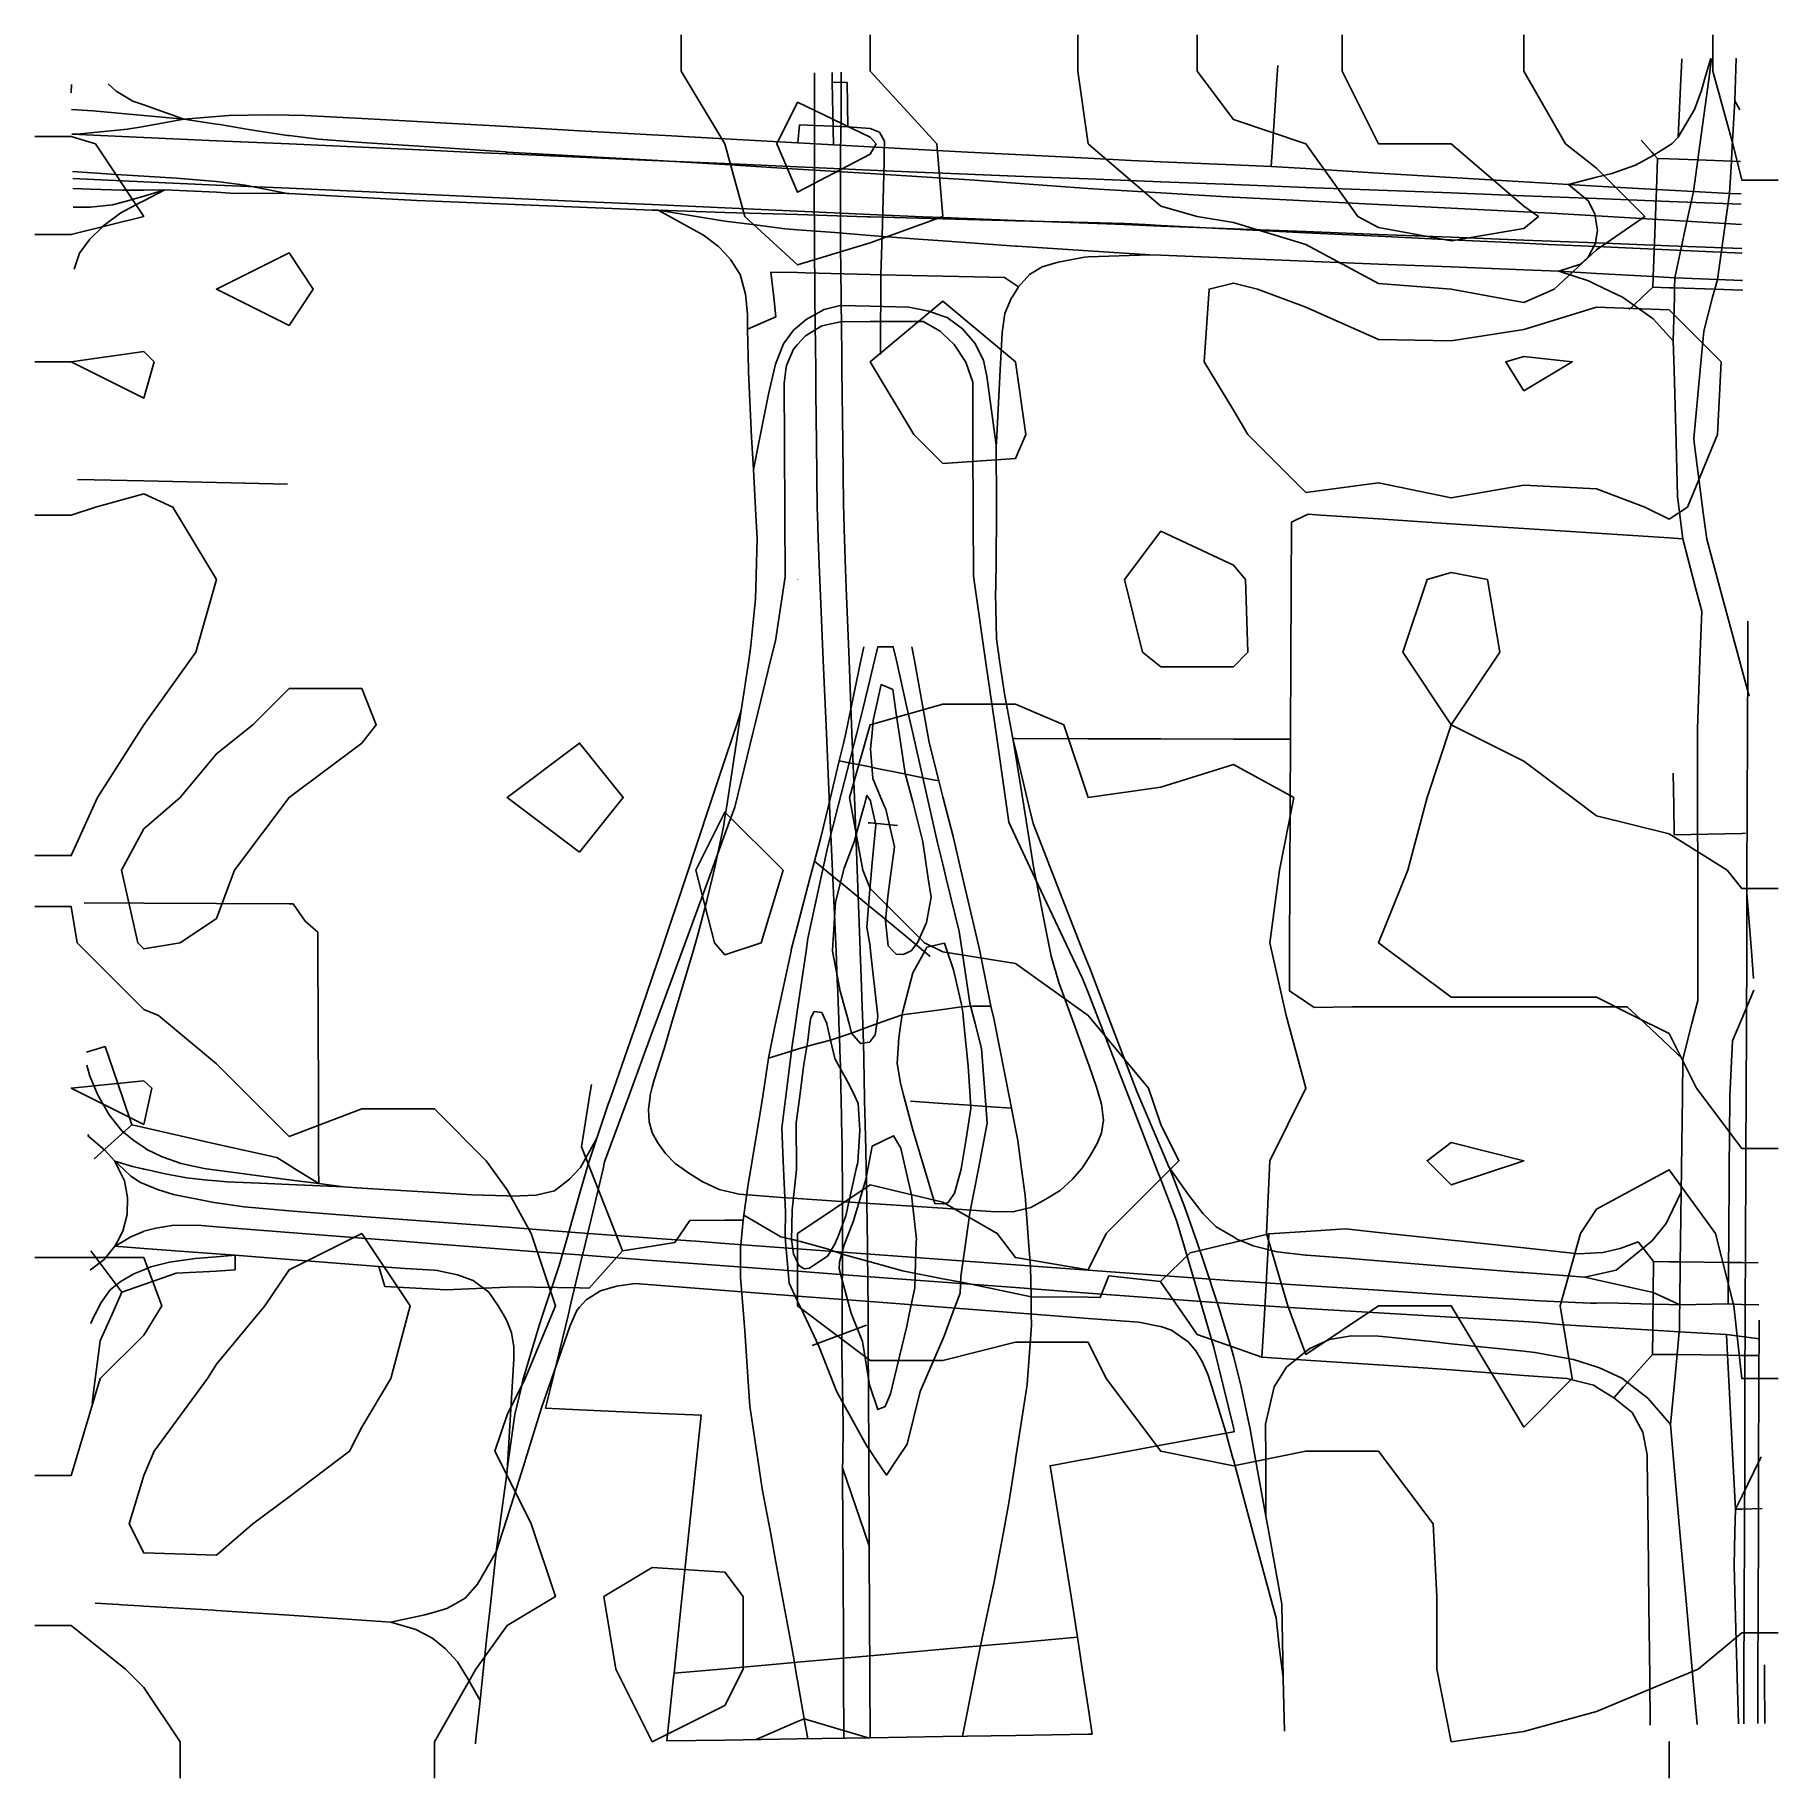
# Model space of a CAD drawing. Header units: millimetres. Extents: x -15 to 705, y -12 to 708.
import ezdxf

# ---------------------------------------------------------------- set-up
doc = ezdxf.new("R2010")
doc.units = ezdxf.units.MM

msp = doc.modelspace()

# ---------------------------------------------------------------- linework, layer by layer
at = {"layer": 'contours'}
for points, elevation in [([(330, 708.3796), (330, 693.3796), (357.5, 663.3796), (360, 633.3797), (360, 633.3796), (360, 633.3796), (330, 622.4705), (300, 613.3796), (278.1818, 633.3796), (270, 663.3796), (270, 663.3796), (252, 693.3796), (252, 708.3796)], 26), ([(600, 708.3796), (600, 693.3796), (617.1429, 663.3796), (630, 653.3796), (650, 633.3796), (630, 619.5335), (612.5, 603.3796), (600, 597.8241), (570, 603.3796), (570, 603.3796), (540, 605.6873), (510, 621.8412), (480, 630.8796), (465, 633.3796), (450, 637.6653), (420, 663.3796), (420, 663.3796), (415.7143, 693.3796), (415.7143, 708.3796)], 26), ([(525, 708.3796), (525, 693.3796), (540, 663.3797), (570, 663.3796), (570, 663.3796), (600, 637.6653), (606, 633.3796), (600, 628.3796), (570, 623.3796), (540, 628.7642), (531.4286, 633.3796), (510, 663.3796), (510, 663.3796), (480, 673.3796), (465, 693.3796), (465, 708.3796)], 36), ([(705, 648.3796), (690, 648.3796), (686.25, 663.3796), (678, 693.3796), (678, 708.3796)], 26), ([(332.5, 663.3796), (330, 659.0939), (300, 643.3796), (291.4286, 663.3796), (300, 680.5225), (330, 666.1069), (332.5, 663.3796)], 36), ([(-15, 625.8796), (0, 625.8796), (30, 633.3796), (10, 663.3796), (0, 666.3796), (-15, 666.3796)], 16), ([(90, 588.3796), (100, 603.3796), (90, 618.3796), (60, 603.3796), (90, 588.3796)], 16), ([(660, 508.3796), (667.5, 513.3796), (680, 543.3796), (681.4286, 573.3796), (660, 594.8082), (630, 595.8796), (600, 586.713), (570, 581.9511), (540, 582.6104), (510, 595.8796), (490, 603.3796), (480, 605.8796), (470, 603.3796), (468, 573.3796), (480, 553.3796), (486, 543.3796), (510, 519.3796), (540, 523.3796), (570, 517.1296), (600, 522.3796), (630, 520.8796), (650, 513.3796), (660, 508.3796)], 16), ([(390, 533.3796), (394.2857, 543.3796), (390, 573.3796), (390, 573.3796), (360, 598.3796), (330, 573.3796), (348, 543.3796), (360, 531.3796), (390, 533.3796)], 16), ([(-15, 573.3796), (0, 573.3796), (30, 577.6653), (34.2857, 573.3796), (30, 558.3796), (0, 573.3796), (-15, 573.3796)], 26), ([(600, 561.3796), (620, 573.3796), (600, 575.6018), (592.5, 573.3796), (600, 561.3796)], 6), ([(-15, 369.3796), (0, 369.3796), (10.9091, 393.3796), (30, 423.3796), (30, 423.3796), (51.4286, 453.3796), (60, 483.3796), (42, 513.3796), (30, 518.8342), (10, 513.3796), (0, 510.0463), (-15, 510.0463)], 16), ([(486, 453.3796), (480, 447.3796), (450, 447.3796), (442.5, 453.3796), (435, 483.3796), (450, 503.3796), (480, 489.3796), (485, 483.3796), (486, 453.3796)], 26), ([(300, 483.3796), (300, 483.3796), (300, 483.3796), (300, 483.3797), (300, 483.3796)], 26), ([(705, 248.3796), (690, 248.3796), (671.25, 273.3796), (660, 295.8796), (645, 303.3796), (630, 310.8796), (600, 310.8796), (570, 310.8796), (540, 333.3796), (540, 333.3796), (540, 333.3796), (552, 363.3796), (560, 393.3796), (570, 423.3796), (550, 453.3796), (560, 483.3796), (570, 486.3796), (585, 483.3796), (590, 453.3796), (570, 423.3796), (600, 408.3796), (620, 393.3796), (630, 385.8796), (660, 378.3796), (684, 363.3796), (690, 355.8796), (705, 355.8796)], 26), ([(45, 333.3796), (30, 330.8796), (27.5, 333.3796), (20.7692, 363.3796), (30, 380.5225), (45, 393.3796), (60, 411.3796), (75, 423.3796), (90, 438.3796), (120, 438.3796), (126, 423.3796), (120, 415.8796), (90, 393.3796), (90, 393.3796), (67.5, 363.3796), (60, 343.3796), (45, 333.3796)], 26), ([(705, 153.3796), (690, 153.3796), (690, 153.3796), (686.6667, 183.3796), (679.0909, 213.3796), (660, 239.6296), (630, 223.3796), (623.3333, 213.3796), (615, 183.3796), (620, 153.3796), (600, 133.3796), (588, 153.3796), (570, 183.3796), (540, 183.3796), (510, 163.3796), (502.5, 183.3796), (493.6364, 213.3796), (495, 243.3796), (510, 273.3796), (501.8182, 303.3796), (495, 333.3796), (499.0909, 363.3796), (505, 393.3796), (480, 407.016), (450, 397.6653), (420, 393.3796), (420, 393.3796), (420, 393.3796), (410, 423.3796), (390, 431.9511), (360, 431.9511), (330, 423.3796), (330, 423.3796), (321.4286, 393.3796), (327, 363.3796), (330, 355.8796), (352.5, 333.3796), (360, 329.6296), (390, 324.8082), (420, 303.3796), (420, 303.3796), (445, 273.3796), (450, 258.3796), (457.5, 243.3796), (450, 235.8796), (427.5, 213.3796), (420, 198.3796), (390, 203.3796), (382.5, 213.3796), (360, 226.2368), (330, 233.3796), (300, 213.3796), (300, 183.3796), (330, 160.8796), (360, 160.8796), (390, 168.3796), (420, 168.3796), (427.5, 153.3796), (450, 123.3796), (450, 123.3796), (480, 117.3796), (510, 123.3796), (510, 123.3797), (540, 123.3796), (540, 123.3796), (562.5, 93.3796), (564, 63.3796), (564, 33.3796), (570, 3.3797), (600, 7.6653), (630, 15.8796), (660, 28.3796), (672, 33.3796), (690, 48.3796), (705, 48.3796)], 16), ([(210, 370.8796), (228, 393.3796), (210, 415.8796), (180, 393.3796), (210, 370.8796)], 16), ([(285, 333.3796), (270, 328.3796), (265.7143, 333.3796), (258, 363.3796), (270, 387.3796), (294, 363.3796), (285, 333.3796)], 26), ([(150, -11.6204), (150, 3.3796), (150, 3.3796), (167.1429, 33.3796), (180, 51.3796), (200, 63.3796), (190, 93.3796), (180, 113.3796), (175, 123.3796), (180, 138.3796), (187.5, 153.3796), (200, 183.3796), (190, 213.3796), (180, 231.3796), (171.4286, 243.3796), (150, 264.8082), (120, 264.8082), (90, 253.3796), (70, 273.3796), (60, 283.3796), (36, 303.3796), (30, 305.8796), (2.5, 333.3796), (0, 348.3796), (-15, 348.3796)], 16), ([(30, 258.3796), (33.3333, 273.3796), (30, 276.3796), (0, 273.3796), (30, 258.3796)], 6), ([(360, 273.3796), (360, 273.3796), (360, 273.3796), (360, 273.3796), (360, 273.3796)], 26), ([(600, 243.3796), (600, 243.3796), (570, 233.3796), (560, 243.3796), (570, 250.8796), (600, 243.3797), (600, 243.3796)], 26), ([(60, 80.5225), (75, 93.3796), (90, 104.6296), (115, 123.3796), (120, 133.3796), (132, 153.3796), (140, 183.3796), (120, 213.3796), (90, 198.3796), (80, 183.3796), (60, 159.3796), (56.25, 153.3796), (34.2857, 123.3796), (30, 113.3796), (24, 93.3796), (30, 81.3796), (60, 80.5225)], 6), ([(-15, 203.3796), (0, 203.3796), (30, 203.3796), (37.5, 183.3796), (30, 171.3796), (12, 153.3796), (3, 123.3796), (0, 113.3796), (-15, 113.3796)], 16), ([(270, 18.3796), (277.5, 33.3796), (277.5, 63.3796), (270, 73.3796), (240, 75.3796), (220, 63.3796), (225, 33.3796), (240, 3.3797), (270, 18.3796)], 16), ([(-15, 51.3796), (0, 51.3796), (22.5, 33.3796), (30, 25.8796), (45, 3.3796), (45, -11.6204)], 16), ([(660, -11.6204), (660, 3.3796), (660, 3.3796), (660, 3.3796), (660, -11.6204)], 26)]:
    msp.add_lwpolyline(points, dxfattribs=dict(at, elevation=elevation))
at = {"layer": 'major_roads'}
for points in [[(677.5447, 698.6418, 24.0799), (676.3543, 690, 24.0714), (672.2221, 660, 23.8594), (671.7675, 656.7002, 23.7321), (669.9901, 643.7357, 23.2394), (667.0571, 630, 22.7485), (662.3653, 608.0281, 20.1728)], [(677.135, 698.6353, 24.0769), (674.6474, 690, 24.0592), (673.3201, 685.3925, 24.0189), (670.4142, 677.4898, 23.9653), (663.7749, 666.1844, 23.9475)], [(684.9388, 642.9244, 23.0009), (685.6976, 656.2163, 23.5684), (685.9112, 660, 23.7309), (687.1043, 681.1267, 24.0214), (687.3592, 690, 24.1499), (687.612, 698.802, 24.1518)], [(46.5341, 673.4969, 19.5908), (30, 679.4193, 19.7401), (25.4578, 681.0462, 19.7669), (18.5386, 685.1617, 19.8858), (15.2973, 688.1049, 19.9885)], [(46.5341, 673.4969, 19.5908), (30, 675.0332, 19.4978), (8.8945, 676.9942, 19.3359), (0.1643, 677.5201, 19.2491)], [(689.1469, 677.4754, 23.9698), (687.1043, 681.1267, 24.0214)], [(46.5341, 673.4969, 19.5908), (30, 670.589, 19.2523), (23.3151, 669.4133, 19.1151), (2.4166, 667.3911, 18.7924), (0.326, 667.3428, 18.7687)], [(618.404, 646.5635, 26.9847), (600, 647.6766, 29.223), (570, 649.491, 33.015), (540, 651.3055, 34.5682), (510, 653.1199, 33.4611), (495.6472, 653.988, 32.1814), (480, 654.6547, 30.7195), (450, 655.9328, 27.5665), (437.7286, 656.4556, 26.6506), (420, 657.3869, 25.3027), (390, 658.9628, 24.6838), (370.2543, 660, 25.4984), (360, 660.5387, 25.8899), (330, 662.1145, 28.9644), (314.7986, 662.9131, 29.5825), (300.1077, 663.7194, 30.2231), (300, 663.7254, 30.2279), (270, 665.3952, 28.1834), (245.4781, 666.7601, 24.6844), (240, 667.0715, 23.8979), (210, 668.7764, 20.3455), (180, 670.4814, 18.6859), (150, 672.1863, 18.4252), (140.5238, 672.7248, 18.5633), (120, 673.8174, 18.8882), (96.4609, 675.0704, 19.3705), (90, 675.1952, 19.5017), (81.1598, 675.3658, 19.6091), (65.0605, 675.0821, 19.7732), (60, 674.6491, 19.8038), (46.5341, 673.4969, 19.5908)], [(611.2838, 634.7119, 27.4803), (600, 635.2827, 28.7214), (570, 636.8004, 31.8014), (540, 638.3182, 32.2583), (510, 639.8359, 30.3886), (480, 641.3536, 27.6874), (479.4864, 641.3796, 27.6469), (450, 643.1454, 25.2939), (424.234, 644.6884, 24.0578), (420, 644.994, 23.8455), (390, 647.1597, 23.5752), (371.215, 648.5157, 24.358), (360, 649.2125, 24.8173), (330, 651.0764, 27.8824), (300, 652.9402, 29.0656), (270, 654.8041, 26.8882), (253.7599, 655.813, 24.77), (240, 656.5907, 22.9245), (210, 658.2862, 19.9006), (180, 659.9816, 18.6014), (179.6752, 660, 18.5996), (179.3836, 660.0165, 18.5983), (150, 661.9343, 18.4502), (122.0633, 663.7578, 18.6601), (120, 663.9115, 18.6791), (102.1311, 665.2425, 18.893), (90, 666.7846, 19.0938), (89.2736, 666.8769, 19.1043), (74.001, 669.1601, 19.353), (61.4181, 671.3468, 19.5945), (60, 671.5516, 19.6205), (46.5341, 673.4969, 19.5908)], [(663.7663, 666.1843, 23.9475), (661.2581, 663.5069, 23.9624), (660, 662.7233, 23.9723), (655.6278, 660, 24.235), (653.7913, 658.8561, 24.3084), (653.0684, 658.4081, 24.3383), (646.1556, 654.5648, 24.6624), (636.2985, 651.1575, 25.2362), (630, 649.5405, 25.6386), (618.404, 646.5635, 26.9847)], [(0.5711, 651.9102, 18.5739), (18.6048, 650.7283, 18.5588), (30, 650.0256, 18.5253), (43.5106, 649.1924, 18.5382), (60, 647.8052, 18.5213), (61.2442, 647.7005, 18.5167), (71.9258, 646.2544, 18.4653), (89.2599, 642.8803, 18.3851)], [(0.6816, 644.9525, 18.7031), (7.8708, 644.6608, 18.6449), (21.1216, 644.2213, 18.5256), (30, 644.2964, 18.4436), (38.623, 644.3694, 18.433)], [(0.805, 637.1853, 18.8454), (7.9546, 637.2236, 18.7218), (17.0437, 638.1667, 18.5653), (23.8178, 639.9366, 18.469), (30, 641.7876, 18.4079), (38.623, 644.3694, 18.433)], [(1.2102, 611.6774, 20.1396), (3.4391, 618.1703, 19.6499), (7.7442, 623.9777, 19.1607), (12.7497, 628.9513, 18.7348), (12.9606, 629.1961, 18.7156), (14.0339, 630, 18.6435), (20.4976, 634.8413, 18.4976), (28.5121, 639.0918, 18.3919), (30, 639.8685, 18.3806), (38.623, 644.3694, 18.433)], [(38.623, 644.3694, 18.433), (60, 643.3458, 18.3693), (65.8527, 643.0655, 18.3657), (89.2599, 642.8803, 18.3851)], [(89.2599, 642.8803, 18.3851), (90, 642.8399, 18.385), (120, 641.2037, 18.5746), (142.7882, 639.9608, 18.6637), (150, 639.6681, 18.6959), (180, 638.4505, 18.8192), (210, 637.2328, 19.6382), (240, 636.0152, 21.5177), (242.4129, 635.9173, 21.7587)], [(614.4485, 610.7287, 23.5626), (623.4372, 613.6578, 23.1952), (626.5, 616.5668, 23.4029), (629.5176, 622.3169, 24.108), (630, 625.2015, 24.5637), (630.3959, 627.5685, 24.946), (630.0168, 630, 25.4018), (630, 630.108, 25.4045), (629.3244, 634.442, 25.5295), (626.6011, 639.8777, 25.9057), (618.404, 646.5635, 26.9847)], [(689.7015, 642.6637, 22.9235), (684.9388, 642.9244, 23.0009), (669.9901, 643.7357, 23.2394), (660, 644.2822, 23.3955), (654.7404, 644.5699, 23.787), (630, 645.9273, 25.5951), (618.404, 646.5635, 26.9847)], [(242.4129, 635.9173, 21.7587), (270, 635.0624, 24.4872), (300, 634.1328, 26.7576), (328.5573, 633.2479, 25.8728), (330, 633.2083, 25.829), (360, 632.3847, 23.1738), (385.3106, 631.69, 22.2761), (390, 631.5738, 22.1114), (420, 630.8306, 22.1802), (435.0676, 630.4574, 22.5896), (443.526, 630, 22.7688), (450, 629.6499, 22.9141), (474.0769, 628.3481, 24.3718), (480, 628.064, 24.7137), (510, 626.625, 27.2078), (540, 625.1861, 29.3147), (570, 623.7472, 29.4438), (600, 622.3083, 27.1016), (609.9859, 621.8293, 26.002)], [(242.4129, 635.9173, 21.7587), (269.1937, 631.5235, 23.9803), (270, 631.4225, 24.0445), (281.3598, 630, 24.7723), (294.8564, 628.3099, 25.6334), (300, 627.9103, 25.973), (315.3916, 626.7143, 25.3907), (330, 625.5459, 24.8211), (349.8677, 623.9568, 23.1043), (360, 623.2447, 22.2749), (390, 621.1362, 21.309), (390.7013, 621.0869, 21.3072), (420, 619.1975, 21.2381), (445.5624, 617.5489, 21.3656), (450, 617.3697, 21.3878), (480, 616.1582, 22.342), (510, 614.9467, 24.0735), (540, 613.7352, 25.832), (570, 612.5237, 26.3794), (600, 611.3121, 25.0916), (614.4485, 610.7287, 23.5626)], [(242.4129, 635.9173, 21.7587), (253.2235, 630, 22.3252), (261.0928, 625.6927, 22.7822), (267.4112, 621.0106, 22.959), (270, 618.1654, 22.9228), (272.3502, 615.5823, 22.8427), (276.2428, 609.364, 22.4863), (278.4961, 601.2302, 21.8103), (278.6126, 600, 21.6964), (279.2807, 592.9405, 21.5486), (279.3957, 586.7946, 21.405), (279.7203, 570, 21.0007), (279.7352, 569.2299, 21.0258), (281.0228, 542.273, 21.8788), (281.1449, 540, 21.9497), (281.7428, 528.8654, 22.283)], [(689.9028, 630.0285, 22.3575), (660, 631.8098, 22.9363), (630, 633.5969, 25.4465), (611.2838, 634.7119, 27.4803)], [(609.9859, 621.8293, 26.002), (630, 620.9406, 23.8182), (660, 619.6084, 21.5782), (690, 618.2762, 21.4022), (690.0901, 618.2722, 21.4019)], [(382.0643, 538.8379, 19.1607), (382.1245, 540, 19.1111), (383.6771, 570, 18.6711), (384.4752, 585.4204, 19.251), (385.6047, 593.2391, 19.5366), (388.2954, 599.4359, 19.7418), (388.6416, 600, 19.7587), (390, 602.2139, 19.9116), (391.2818, 604.3029, 20.0662), (395.7406, 609.3546, 20.4446), (400.9722, 612.5303, 20.6893), (407.5795, 614.5299, 20.8516), (418.5403, 616.5895, 21.0312), (420, 616.6414, 21.0383), (445.5624, 617.5489, 21.3656)], [(614.4485, 610.7287, 23.5626), (630, 609.8505, 21.878), (653.4422, 608.5267, 20.5168), (660, 608.1602, 20.1553), (662.3653, 608.0281, 20.1728)], [(614.4485, 610.7287, 23.5626), (626.6904, 606.7726, 21.6619), (630, 605.1678, 21.0587), (640.6578, 600, 19.7945), (641.1539, 599.7594, 19.7391), (645.4194, 596.7257, 19.137), (653.3858, 591.0392, 18.156), (660, 583.8568, 17.1892), (661.6539, 582.0608, 17.0346)], [(662.3653, 608.0281, 20.1728), (662.2514, 603.8566, 19.6662), (662.1457, 600, 19.1966), (661.6539, 582.0608, 17.0346)], [(382.0643, 538.8379, 19.1607), (381.9055, 540, 19.1079), (378.1664, 567.3598, 18.6526), (377.6003, 570, 18.6081), (376.7377, 574.0234, 18.7672), (373.2074, 581.0622, 19.0483), (368.1141, 587.0081, 19.3091), (361.8229, 591.5884, 19.5416), (360, 592.2364, 19.5802), (354.2219, 594.2906, 19.9029), (345.9326, 595.9788, 20.3074), (330, 596.3143, 20.9312), (317.5459, 596.5766, 21.4145), (311.0453, 594.8852, 21.5601), (303.4994, 590.8834, 21.6162), (300, 587.8463, 21.578), (298.2892, 586.3615, 21.4856), (294.1953, 580.7802, 21.2014), (290.9458, 572.3242, 20.8582), (290.4038, 570, 20.7717), (288.0593, 559.9458, 21.1344), (284.0057, 540, 21.8688), (281.7428, 528.8654, 22.283)], [(661.6539, 582.0608, 17.0346), (661.9961, 570, 15.6054), (662.8474, 540, 14.8937), (663.4752, 517.8733, 16.2648), (664.4389, 510, 16.768), (665.6376, 500.2075, 17.694), (670.9203, 480, 19.5608), (673.4393, 470.3641, 20.2408), (672.6952, 450, 21.6673), (671.6629, 421.7488, 23.0814), (671.6664, 420, 23.1686), (671.7276, 390, 25.0097), (671.7888, 360, 27.2328), (671.85, 330, 28.6119), (671.8916, 309.6189, 28.2093), (669.4246, 300, 27.9328), (665.6515, 285.289, 26.3934)], [(453.3877, 240.8255, 15.7757), (450, 248.7398, 15.5703), (440.8995, 270, 15.6374), (440.0782, 271.9187, 15.565), (429.3832, 300, 14.2033), (420.6723, 322.8715, 12.8818), (420, 324.5922, 12.762), (417.8871, 330, 12.5089), (406.1655, 360, 12.496), (397.2946, 382.7042, 13.674), (395.5607, 390, 13.9317), (390, 413.3972, 16.0145), (388.9547, 417.7953, 16.417), (388.5348, 420, 16.6144), (385.4403, 436.2475, 18.221), (383.4577, 450, 19.5364), (382.1771, 458.8826, 19.988), (381.8051, 477.9419, 21.0029), (381.8432, 480, 21.114), (382.0636, 491.9223, 20.838), (382.1295, 510, 20.4136), (382.1452, 514.3227, 20.2261), (382.0643, 538.8379, 19.1607)], [(281.7428, 528.8654, 22.283), (282.7553, 510, 22.8602), (283.2686, 500.4357, 22.8048), (282.7557, 480, 22.7066), (282.643, 475.51, 22.5281), (280.7691, 456.1642, 21.7882), (279.8479, 450, 21.5665), (276.7558, 429.3088, 21.0819), (274.8624, 423.6139, 21.0088), (273.6611, 420, 20.9713), (270, 408.9859, 21.2307), (263.689, 390, 21.2868), (253.7169, 360, 21.6211), (244.1493, 331.2166, 21.7024), (243.7322, 330, 21.7027), (240, 319.1114, 21.4482), (233.4493, 300, 21.2174), (230.9342, 292.6624, 21.1747), (222.9574, 270, 21.1381), (221.6646, 266.327, 21.0949), (217.1479, 252.7526, 20.8864), (213.5653, 242.0161, 20.6724), (212.9866, 240, 20.6273), (210, 229.5946, 20.1747), (204.3759, 210, 18.6817), (201.5452, 200.1378, 17.9146), (194.8054, 180, 16.0878), (193.2555, 175.3689, 15.8575), (186.6057, 152.7991, 14.9246), (185.9347, 150, 14.8358), (183.1824, 138.5177, 14.4342), (180.6749, 120, 14.065), (180.0923, 115.698, 14.0112), (180, 115.0158, 14.0031), (176.6142, 90, 13.7734), (175.5036, 81.7943, 13.8134)], [(276.7558, 429.3088, 21.0819), (275.3313, 420, 20.8985), (270.7403, 390, 21.3665), (270, 385.1622, 21.4914), (269.4035, 381.264, 21.5515), (265.8373, 364.6309, 21.7842), (264.7284, 360, 21.8452), (262.4063, 350.3029, 21.932), (258.844, 336.6693, 22.0286), (256.8635, 330, 22.0612), (247.9546, 300, 21.3127), (244.8791, 289.6431, 21.0892), (240.7213, 276.7245, 20.9108), (240, 273.8079, 20.8842), (239.188, 270.5246, 20.8611), (239.125, 270, 20.8564), (238.4599, 264.4582, 20.8215), (238.6761, 259.5026, 20.7774), (239.8973, 255.0831, 20.73), (240, 254.904, 20.7277), (242.3355, 250.8314, 20.6235)], [(421.1486, 245.9866, 17.6887), (423.765, 250.5043, 17.4045), (425.6023, 254.8704, 17.1735), (426.3945, 260.1391, 16.9949), (425.4745, 266.6808, 16.9161), (424.5186, 270, 16.9158), (423.438, 273.7526, 16.6945), (420.2676, 282.998, 16.1634), (420, 283.7332, 16.1206), (414.08, 300, 15.4269), (407.9088, 316.9572, 14.5772), (404.7038, 327.8365, 13.8752), (404.269, 330, 13.711), (402.6238, 338.1857, 13.5229), (398.3918, 360, 12.7999), (397.6182, 363.9877, 12.9781), (393.43, 390, 13.9201), (390, 411.3032, 15.8254), (388.9547, 417.7953, 16.417)], [(112.5378, 232.5631, 11.574), (102.2352, 233.9224, 11.5302), (90, 235.5242, 11.4571), (60, 239.4518, 11.232), (55.8131, 240, 11.2418), (54.9837, 240.1086, 11.2462), (45.3648, 242.2217, 11.3305), (37.5568, 244.9672, 11.3917), (31.2722, 248.0526, 11.4105), (30, 248.9147, 11.4134), (26.0368, 251.6004, 11.5296), (20.9548, 255.7544, 11.5968), (15.6713, 262.3289, 11.5302), (11.322, 270, 11.2886), (10.8289, 270.8698, 11.332), (7.6627, 278.2394, 11.6919), (6.4346, 282.8085, 11.9211)], [(665.6515, 285.289, 26.3934), (665.4545, 270, 24.9186), (665.068, 240, 20.9146), (664.9449, 230.4464, 19.7222), (664.6825, 210, 17.1774), (664.5746, 201.5901, 16.47), (664.3375, 183.9146, 14.989)], [(7.4491, 253.3018, 11.5346), (6.8895, 254.1732, 11.5088)], [(7.4491, 253.3018, 11.5346), (6.8993, 253.5567, 11.5262)], [(18.0372, 243.1526, 11.5145), (13.8494, 247.7944, 11.5925), (7.4491, 253.3018, 11.5346)], [(217.1479, 252.7526, 20.8864), (210.3253, 240.5159, 20.6409), (210, 240.1758, 20.6328), (209.8319, 240, 20.6169), (205.7885, 235.7727, 20.1274), (199.5791, 230.8821, 19.3713), (192.0045, 229.2108, 18.629), (181.8938, 228.7622, 17.7317), (180, 228.8178, 17.5744), (165.4813, 229.2442, 15.9019), (150, 230.2147, 14.1882), (120, 232.0953, 11.6615), (112.5378, 232.5631, 11.574), (90, 233.5637, 11.2412), (81.1144, 233.9582, 11.154), (64.3386, 234.6017, 10.9564), (60, 235.0142, 10.9181), (56.3044, 235.3656, 10.9569), (47.5886, 236.3229, 11.0302), (38.8187, 237.9852, 11.0803), (30.9668, 239.7084, 11.0689), (30, 239.9226, 11.0632), (29.6507, 240, 11.0761), (25.2953, 240.9649, 11.26), (18.0372, 243.1526, 11.5145)], [(242.3355, 250.8314, 20.6235), (245.5253, 246.3039, 20.4688), (249.48, 242.2807, 20.2689), (252.5764, 240, 20.1099), (254.651, 238.4719, 20.0187), (260.5843, 234.7959, 19.7657), (267.6798, 231.4913, 19.4746), (270, 230.955, 19.3825), (275.9125, 229.5885, 19.1563), (283.0601, 228.9499, 18.8787), (293.3177, 228.2587, 18.4716), (300, 227.8053, 18.1997), (330, 225.7695, 17.8411), (360, 223.7337, 17.9662), (379.7902, 222.3907, 17.9227), (389.0169, 222.2589, 17.9434), (390, 222.5088, 17.9644), (396.3052, 224.1115, 17.8759), (402.4955, 227.4974, 17.8867), (408.4501, 231.1211, 17.8892), (413.5649, 235.7064, 17.9452), (417.239, 240, 18.0152), (417.722, 240.5644, 17.9844), (420, 244.1691, 17.8076), (421.1486, 245.9866, 17.6887)], [(18.0881, 208.0504, 12.298), (19.0875, 210, 12.1821), (21.3038, 214.3235, 11.8644), (23.0681, 221.1307, 11.594), (23.2999, 228.1642, 11.4758), (21.9791, 235.071, 11.4416), (19.575, 240, 11.4445), (18.0372, 243.1526, 11.5145)], [(195.679, 214.7173, 18.0007), (180, 215.8924, 16.4345), (150, 218.1408, 12.8222), (120, 220.3892, 10.1813), (91.6116, 222.5169, 10.0473), (90, 222.6661, 10.0408), (71.4064, 224.3874, 10.1908), (60, 225.9629, 10.2779), (58.9251, 226.1114, 10.3155), (42.2622, 229.3756, 10.8315), (35.6065, 231.4893, 10.9792), (30, 233.8414, 11.0541), (28.5682, 234.442, 11.1259), (24.6367, 237.0077, 11.2924), (21.423, 240, 11.377), (18.0372, 243.1526, 11.5145)], [(501.0678, 7.7966, 21.0207), (500.6357, 29.2965, 20.8504), (500.6212, 30, 20.8451), (500.002, 60, 19.9431), (499.9978, 60.2012, 19.9315), (494.619, 90, 18.439), (493.4323, 96.5742, 18.0335), (489.2079, 120, 16.4842), (486.9416, 132.5677, 15.8059), (483.2071, 150, 14.7751), (483.1745, 150.1522, 14.7736), (480, 162.6745, 14.6183), (479.4721, 164.7567, 14.603), (474.8028, 180, 14.462), (474.0906, 182.3248, 14.5115), (467.2997, 203.1857, 14.9605), (464.9168, 210, 15.1092), (460.0109, 224.0294, 15.4175), (453.7133, 240, 15.7959), (453.3877, 240.8255, 15.7757)], [(664.3375, 183.9146, 14.989), (660, 185.8984, 15.0988), (653.3815, 188.9254, 15.4854), (630, 194.1434, 16.4001), (625.1202, 195.2324, 16.7506), (600, 197.1601, 18.2848), (599.0637, 197.232, 18.3063), (570, 199.5886, 18.9783), (540, 202.0212, 18.2205), (526.8831, 203.0848, 17.4825), (510.2255, 204.389, 16.5149), (510, 204.4131, 16.5019), (498.0428, 205.6902, 15.9099), (488.1862, 208.1614, 15.4379), (483.8884, 210, 15.2344), (481.7609, 210.9101, 15.1245), (480, 211.9372, 15.038), (472.9267, 216.0628, 15.163), (467.5339, 221.3911, 15.3037), (461.457, 229.2251, 15.5059), (453.962, 240, 15.7933), (453.3877, 240.8255, 15.7757)], [(664.9449, 230.4464, 19.7222), (660, 220.0264, 18.2089), (658.7782, 217.4519, 17.9158), (652.656, 210.031, 17.1586), (652.618, 210, 17.1559), (649.247, 207.2512, 17.0081), (638.1196, 198.1884, 16.5357), (630, 196.342, 16.5671), (625.1202, 195.2324, 16.7506)], [(18.0881, 208.0504, 12.298), (21.408, 210, 11.9346), (24.4107, 211.7633, 11.594), (29.8001, 214.2077, 11.044), (30, 214.2603, 11.0247), (34.9833, 215.5716, 10.7802), (42.4544, 216.7397, 10.446), (53.8718, 216.5682, 9.9025), (60, 216.0915, 9.5798), (90, 213.758, 9.0596), (120, 211.4246, 9.0477), (138.3147, 210, 10.7196), (150, 209.0911, 11.8475), (180, 206.7576, 15.7159), (194.1482, 205.6571, 17.3004)], [(482.6889, 193.6148, 14.8047), (480, 193.8125, 14.6937), (450, 196.0182, 14.9377), (420, 198.224, 16.055), (390, 200.4298, 16.7819), (360, 202.6355, 16.7729), (330, 204.8413, 16.9192), (300, 207.047, 17.7439), (270, 209.2528, 19.3347), (259.8374, 210, 19.6866), (240, 211.4585, 20.4118), (210, 213.6643, 19.4799), (195.679, 214.7173, 18.0007)], [(7.9699, 198.3432, 13.5178), (13.5704, 202.6389, 12.8323), (18.0881, 208.0504, 12.298)], [(8.1298, 176.0975, 13.5371), (9.0917, 178.5528, 13.5354), (9.8437, 180, 13.5094), (12.342, 184.8079, 13.138), (16.0644, 190.0024, 12.6328), (20.2704, 193.4124, 12.1067), (25.8444, 196.6677, 11.443), (30, 198.3241, 10.9634), (32.954, 199.5015, 10.7473), (40.5416, 201.4422, 10.2119), (51.1589, 202.976, 9.4868), (60, 203.6862, 8.8899), (67.7316, 204.3073, 8.7313)], [(18.0881, 208.0504, 12.298), (30, 207.1751, 11.005), (42.922, 206.2255, 10.1363), (60, 204.9051, 8.9399), (67.7316, 204.3073, 8.7313), (90, 202.5855, 8.0669), (120, 200.266, 8.2876), (127.1113, 199.7161, 8.9753), (137.7577, 198.8824, 10.0044), (150, 198.1609, 11.2022), (151.1605, 198.0925, 11.3524), (159.5128, 196.2286, 12.3508), (166.068, 193.9555, 13.0838), (172.5531, 189.0624, 13.6461), (176.4042, 183.4589, 13.8129), (178.375, 180, 13.8608), (179.797, 177.5044, 14.0491), (180, 176.9822, 14.0764), (181.8029, 172.3451, 14.3196), (182.7968, 166.5569, 14.4498), (182.8794, 161.3577, 14.4585), (182.1861, 150, 14.3672), (180.3549, 120, 14.0297), (180.0923, 115.698, 14.0112)], [(194.1482, 205.6571, 17.3004), (210, 204.4689, 19.1051), (240, 202.2202, 20.3571), (270, 199.9715, 19.5117), (300, 197.7228, 17.9382), (330, 195.474, 16.9308), (360, 193.2253, 16.6591), (390, 190.9766, 16.4901), (420, 188.7279, 15.7563), (450, 186.4791, 14.7502), (480, 184.2304, 14.5096), (482.1537, 184.069, 14.5779)], [(7.7778, 198.2538, 13.5413), (7.9699, 198.3432, 13.5178)], [(7.7796, 198.1412, 13.5425), (7.9699, 198.3432, 13.5178)], [(225.2057, 191.6268, 19.4629), (218.633, 189.6, 19.033), (212.6444, 185.948, 18.5508), (210, 182.8436, 18.2645), (208.8755, 181.5234, 18.0615), (208.2021, 180, 17.9095), (205.9571, 174.9207, 17.5593), (197.2436, 150, 16.2496), (194.209, 141.3211, 15.7797), (187.703, 120, 14.84), (187.5229, 119.41, 14.8169), (180, 95.8662, 14.0513), (178.1256, 90, 13.9041), (175.5036, 81.7943, 13.8134)], [(449.7463, 174.9632, 14.7621), (440.9846, 176.6439, 14.975), (420, 178.2568, 15.5383), (397.3203, 180, 15.9879), (390, 180.5627, 16.1686), (360, 182.8685, 16.5338), (330, 185.1744, 16.9436), (300, 187.4802, 18.1516), (270, 189.7861, 19.7059), (240, 192.0919, 20.2994), (232.8681, 192.6401, 19.9085), (225.2057, 191.6268, 19.4629)], [(664.3375, 183.9146, 14.989), (660, 184.0246, 14.9503), (653.3339, 184.1938, 15.1149), (634.1781, 184.6693, 15.5857), (630, 184.5853, 15.6739), (627.5237, 184.5355, 15.8017), (618.2846, 184.9084, 16.3216), (606.5597, 185.5017, 16.9926), (600, 185.9313, 17.3769), (570, 187.8962, 18.0689), (540, 189.8611, 17.3673), (510, 191.826, 15.8823), (482.6889, 193.6148, 14.8047)], [(482.1537, 184.069, 14.5779), (510, 182.3811, 15.4175), (540, 180.5627, 16.7148), (549.2839, 180, 16.9165), (570, 178.7443, 17.3592), (600, 176.9259, 16.6906), (606.0408, 176.5598, 16.3607), (614.7038, 175.6855, 15.871), (630, 174.7599, 15.0578), (653.1992, 173.3561, 14.4666), (660, 172.9407, 14.2945), (664.19, 172.6848, 14.3125)], [(664.3438, 183.9149, 14.9891), (664.2918, 180, 14.6621), (664.1947, 172.6892, 14.3128)], [(684.4025, 184.2344, 15.2414), (664.3438, 183.9149, 14.9891)], [(697.0113, 183.8504, 15.2629), (690, 184.0637, 15.2859), (684.3963, 184.2341, 15.2413)], [(500.6357, 29.2965, 20.8504), (500.5459, 30, 20.8469), (498.9383, 42.5863, 20.5097), (497.6391, 54.601, 20.2023), (496.1807, 60, 20.1084), (488.0773, 90, 18.7446), (480, 119.903, 16.6946), (479.9738, 120, 16.6876), (476.8208, 131.673, 16.0278), (471.0732, 150, 14.9507), (469.5731, 154.7833, 14.9055), (467.2965, 160.2168, 14.8548), (464.4662, 164.8151, 14.8149), (461.3828, 168.592, 14.7816), (454.4436, 173.4035, 14.7517), (450, 174.8789, 14.7568), (449.7463, 174.9632, 14.7621)], [(493.4323, 96.5742, 18.0335), (493.3507, 120, 16.3931), (493.3, 134.5634, 15.6354), (496.8082, 149.9699, 14.8522), (496.8274, 150, 14.8508), (501.9702, 158.0663, 14.9298), (510, 164.6014, 15.1072), (511.5601, 165.8711, 15.1647), (519.6879, 169.4829, 15.4742), (528.852, 171.124, 15.826), (540, 170.864, 16.1889), (541.3966, 170.8315, 16.2138), (561.8729, 168.6687, 16.4524), (570, 167.8159, 16.5289), (600, 164.668, 15.8664), (604.5199, 164.1937, 15.6362), (620.456, 161.2808, 14.7731), (630, 158.1922, 14.2115), (631.2047, 157.8024, 14.1668), (640.4615, 153.6223, 13.7671), (642.7721, 151.8402, 13.6321), (645.1328, 150, 13.4941), (651.1325, 145.3229, 13.1473), (660, 135.068, 12.5386), (660.4952, 134.4953, 12.5191)], [(664.19, 172.6848, 14.3125), (663.2788, 163.2794, 13.8574), (661.9946, 150, 13.2148), (660.4952, 134.4953, 12.5191), (661.7862, 120, 11.9001), (664.4582, 90, 11.5441), (667.1303, 60, 12.5487), (669.8023, 30, 15.1417), (671.5384, 10.5082, 17.4397)], [(664.19, 172.6848, 14.3125), (683.6613, 171.5812, 14.4005)], [(683.6532, 171.574, 14.4001), (690, 170.7589, 14.407), (697.2347, 169.8298, 14.3628)], [(688.5667, 10.7791, 18.2064), (688.0671, 30, 15.9001), (687.2873, 60, 13.1698), (686.8619, 76.3636, 12.5752), (687.1818, 90, 12.0985), (687.4042, 99.4772, 12.1726), (686.3367, 120, 12.3038), (684.7762, 150, 13.3802), (684.0985, 163.0281, 13.9961), (683.6532, 171.574, 14.4001)], [(687.4042, 99.4772, 12.1726), (690, 104.7609, 12.2641), (697.4868, 120, 12.364), (698.0116, 121.0681, 12.4016)], [(175.5036, 81.7943, 13.8134), (167.8736, 68.4676, 13.4807), (162.744, 62.6469, 13.253), (157.9657, 60, 12.9982), (155.1154, 58.4211, 12.8656), (150, 56.9468, 12.5855), (146.0782, 55.8165, 12.3752), (131.9803, 52.7786, 11.6014)], [(175.5036, 81.7943, 13.8134), (173.1246, 60, 14.0149), (171.6875, 46.8349, 14.2907), (169.8851, 30, 14.6746), (168.868, 20.4999, 14.95), (167.1698, 4.6765, 15.4206), (167.0472, 2.4834, 15.4919)], [(131.9803, 52.7786, 11.6014), (120, 53.592, 10.7942), (90, 55.6288, 9.4792), (60, 57.6657, 9.1143), (58.9376, 57.7378, 9.1764), (30, 59.4543, 10.8589), (28.5426, 59.5407, 10.9953), (20.7635, 60, 11.722), (19.6705, 60.0645, 11.826), (9.964, 60.633, 12.7489)], [(131.9803, 52.7786, 11.6014), (142.3353, 49.7486, 12.3926), (148.9864, 46.3069, 12.9469), (150, 45.4763, 13.0418), (154.5559, 41.7429, 13.4518), (159.5889, 36.3531, 13.9276), (163.2565, 30.403, 14.3224), (163.4849, 30, 14.3472), (168.868, 20.4999, 14.95)]]:
    msp.add_polyline3d(points, dxfattribs=at)
at = {"layer": 'minor_roads'}
for points in [[(665.1857, 698.4452, 23.9916), (665.1729, 698.1153, 23.9915), (664.8176, 690, 23.989), (663.7749, 666.1844, 23.9475)], [(674.2604, 585.9484, 17.945), (677.9489, 600, 19.6057), (678.8111, 603.2846, 19.9476), (679.8963, 607.4066, 20.3651), (683.1039, 630, 22.473), (684.9388, 642.9244, 23.0009)], [(662.3653, 608.0281, 20.1728), (679.8963, 607.4066, 20.3651)], [(679.8963, 607.4066, 20.3651), (690, 606.9654, 20.4835), (690.2705, 606.9536, 20.4825)], [(693.0062, 435.2423, 22.1796), (690, 446.389, 21.7181), (689.0261, 450, 21.5742), (680.9354, 480, 19.589), (675.4983, 500.1603, 17.8653), (674.2328, 510, 17.0014), (670.3742, 540, 15.1502), (670.1654, 541.6234, 15.1884), (672.7881, 570, 16.1009), (674.2625, 585.9522, 17.9455)], [(2.5903, 524.8023, 16.1664), (30, 524.1916, 18.3651), (60, 523.5232, 20.3922), (89.2777, 522.8709, 21.0487)], [(503.5359, 417.4273, 22.105), (503.5514, 420, 22.2875), (503.7313, 450, 23.3833), (503.9113, 480, 22.8644), (504.0742, 507.1625, 20.3302), (510, 509.9561, 19.754), (510.0932, 510, 19.7465), (510.8429, 510.3534, 19.6805), (516.2398, 510, 19.537), (540, 508.444, 18.9088), (570, 506.4793, 18.4529), (600, 504.5147, 17.8724), (630, 502.55, 17.4361), (660, 500.5853, 17.5622), (665.6377, 500.2161, 17.6932)], [(388.9547, 417.7953, 16.417), (390, 417.792, 16.4114), (420, 417.6968, 17.2991), (450, 417.6016, 18.7707), (480, 417.5064, 20.6137), (503.5387, 417.4317, 22.1055)], [(665.6596, 285.2892, 26.3938), (660, 290.6446, 26.6582), (650.1131, 300, 27.2166), (642.7081, 307.0069, 27.2732), (630, 307.0011, 26.8446), (600, 306.9875, 26.0784), (570, 306.9739, 24.9089), (540, 306.9602, 22.1484), (529.2491, 306.9553, 20.6467), (513.4237, 306.7034, 18.4285), (510, 308.99, 18.0183), (503.1972, 313.5334, 17.2532), (503.2509, 330, 17.5809), (503.3487, 360, 18.6142), (503.4465, 390, 20.1592), (503.5359, 417.4273, 22.105)], [(91.7244, 349.4561, 23.7219), (90, 349.4638, 23.7615), (60, 349.5971, 23.6443), (30, 349.7305, 21.7229), (5.3697, 349.84, 18.9757)], [(91.7244, 349.4561, 23.7219), (96.6467, 342.3744, 23.3105), (101.8728, 337.7956, 23.0472)], [(102.2352, 233.9224, 11.5302), (102.214, 240, 12.2396), (102.1094, 270, 16.3484), (102.0047, 300, 20.0449), (101.9, 330, 22.7505), (101.8728, 337.7956, 23.0472)], [(685.0261, 268.7054, 25.9796), (685.0878, 270, 26.1558), (686.1785, 292.878, 27.9755), (689.1541, 300, 28.6249), (690, 302.0244, 28.6439), (694.9402, 313.8482, 28.5811)], [(684.3963, 184.2341, 15.2413), (684.5292, 201.365, 17.0025), (684.5929, 210, 17.8917), (684.8143, 240, 22.146), (685.0261, 268.7054, 25.9796)], [(687.4042, 99.4772, 12.1726), (690, 99.5244, 12.2297), (698.3524, 99.6763, 12.2307)]]:
    msp.add_polyline3d(points, dxfattribs=at)
at = {"layer": 'parks'}
msp.add_polyline3d([(421.6807, 6.5338, 21.1294), (420, 6.5071, 21.1314), (390, 6.0298, 21.5376), (360, 5.5526, 21.543), (330, 5.0754, 20.579), (300, 4.5982, 19.0594), (270, 4.121, 17.6679), (246.0211, 3.7396, 17.1562), (248.7984, 30, 17.1291), (248.9802, 31.7193, 17.1642), (251.9616, 60, 17.7566), (255.1243, 90, 18.8587), (258.2869, 120, 19.9373), (260.2126, 138.2658, 20.2053), (240, 139.1624, 19.7562), (210, 140.4932, 17.6714), (195.9473, 141.1165, 15.9873), (198.0993, 150, 16.3565), (205.3668, 180, 17.5239), (206.2883, 183.8039, 17.8077), (210, 199.4058, 18.9083), (212.5204, 210, 19.4109), (219.6574, 240, 20.6244), (220.3372, 242.8574, 20.6774), (230.2923, 270, 21.0103), (240, 296.468, 21.1405), (241.2954, 300, 21.202), (252.2986, 330, 21.9366), (263.3017, 360, 21.8162), (270, 378.2627, 21.6178), (274.0674, 389.3525, 21.2183), (274.2256, 390, 21.1962), (281.5531, 420, 20.6272), (282.7682, 424.9747, 20.7292), (288.8695, 450, 21.3878), (290.8552, 458.1448, 21.7069), (294.235, 480, 22.6529), (294.9438, 484.5836, 22.6518), (294.8152, 510, 22.6662), (294.6633, 540, 21.5676), (294.5388, 564.5807, 20.8435), (295.1673, 570, 20.6696), (295.3848, 571.8748, 20.7574), (298.3871, 578.5903, 21.0655), (300, 580.4317, 21.1576), (303.2375, 584.1279, 21.2403), (310.0098, 588.1731, 21.2098), (317.7298, 589.8746, 21.0119), (330, 589.9366, 20.5444), (351.9275, 590.0472, 19.7584), (358.8368, 586.0154, 19.2979), (360, 584.9265, 19.2006), (364.6696, 580.5548, 18.9922), (369.4756, 573.2299, 18.673), (370.5931, 570, 18.5355), (372.3385, 564.9548, 18.6232), (372.4489, 540, 18.9691), (372.5816, 510, 20.3553), (372.6924, 484.9568, 20.8428), (373.4006, 480, 20.9527), (377.6868, 450, 19.4254), (378.9168, 441.3906, 18.6424), (381.9661, 420, 16.6307), (386.2426, 390, 14.0451), (387.2023, 383.2679, 13.8632), (390, 377.3463, 13.5753), (398.1954, 360, 12.8076), (412.3691, 330, 12.996), (417.7334, 318.6458, 13.4662), (420, 312.8117, 13.7196), (424.9773, 300, 14.4652), (436.6322, 270, 15.9704), (448.2872, 240, 15.9524), (450, 235.5911, 15.7433), (456.5479, 218.7367, 15.3416), (459.1134, 210, 15.1493), (467.9228, 180, 14.5067), (471.9677, 166.2253, 14.6875), (475.9078, 150, 14.8459), (480, 133.1482, 15.8411), (480.3963, 131.5163, 15.9415), (480, 131.4429, 15.9508), (450, 125.8822, 17.2432), (420, 120.3216, 18.6447), (418.265, 120, 18.7107), (404.3243, 117.416, 19.1839), (408.705, 90, 20.5609), (413.4986, 60, 21.1901), (415.647, 46.5542, 21.1997), (418.1428, 30, 21.207), (420, 17.6815, 21.1606), (421.6807, 6.5338, 21.1294)], dxfattribs=at)
at = {"layer": 'paths'}
for points in [[(314.3004, 692.8623, 31.0734), (314.3478, 690, 31.0693), (314.3671, 688.8327, 31.0044), (314.7999, 662.9141, 29.5825)], [(498.3322, 695.7904, 38.2575), (497.9603, 690, 38.2401), (496.0334, 660, 33.6025), (495.6472, 653.988, 32.1814)], [(320.4554, 688.719, 30.4832), (314.3671, 688.8327, 31.0044)], [(320.7169, 670.3538, 29.6705), (320.4554, 688.719, 30.4832)], [(300.7425, 671.2215, 30.7835), (300.1137, 663.7219, 30.223)], [(320.7169, 670.3538, 29.6705), (300.7425, 671.2215, 30.7835)], [(335.8035, 655.9692, 27.8706), (335.8359, 660, 28.3171), (335.8723, 664.5234, 28.4419), (333.786, 668.1353, 28.7509), (330, 669.6605, 29.1662), (329.9496, 669.6808, 29.1693), (320.7169, 670.3538, 29.6705)], [(655.1906, 657.2811, 24.1718), (653.7913, 658.8561, 24.3084), (652.7701, 660, 24.4056), (648.4045, 664.8901, 24.5868)], [(334.4141, 609.3365, 22.2606), (335.0297, 630, 25.0379), (335.8035, 655.9692, 27.8706)], [(689.4878, 656.0806, 23.5231), (685.6976, 656.2163, 23.5684), (671.7675, 656.7002, 23.7321), (660, 657.1126, 23.8678), (655.1906, 657.2811, 24.1718), (654.7404, 644.5699, 23.787), (654.613, 641.2433, 23.6885)], [(654.613, 641.2433, 23.6885), (654.2153, 630, 23.3582), (653.9498, 622.4925, 22.3708)], [(653.9498, 622.4925, 22.3708), (653.4422, 608.5267, 20.5168), (653.2882, 604.1781, 19.9345), (660, 603.9374, 19.6304), (662.2514, 603.8566, 19.6662), (678.8111, 603.2846, 19.9476), (690, 602.883, 20.1518), (690.3355, 602.871, 20.1509)], [(279.3957, 586.7946, 21.405), (291.1004, 591.9843, 21.6896), (290.2026, 600, 22.0057), (289.0342, 610.4316, 23.159), (300, 610.1655, 23.6169), (303.0982, 610.0903, 23.5032)], [(334.4141, 609.3365, 22.2606), (330, 609.4428, 22.51), (303.0982, 610.0903, 23.5032)], [(334.4087, 609.3353, 22.2607), (334.3742, 600, 20.984), (334.3285, 587.6641, 20.2531), (334.2802, 576.3846, 19.5846)], [(334.4141, 609.3365, 22.2606), (360, 608.7217, 20.8431), (366.591, 608.5633, 20.7293)], [(366.591, 608.5633, 20.7293), (385.4215, 608.1096, 20.4135), (390, 605.1355, 20.1273), (391.2818, 604.3029, 20.0662)], [(653.2882, 604.1781, 19.9345), (648.8766, 600, 19.5168), (645.4194, 596.7257, 19.137), (643.4986, 594.9121, 18.9062)], [(327.3472, 455.5679, 20.2456), (326.1805, 450, 19.9768), (319.8944, 420, 18.5903), (318.9812, 415.642, 18.5932), (317.2041, 408.5745, 18.6334), (312.716, 390, 18.8248), (309.5567, 376.9251, 19.7106), (306.9898, 367.1334, 20.391), (305.1252, 360, 20.8859), (300, 340.3924, 22.1424), (297.4201, 330.5222, 22.5381), (297.3075, 330, 22.558), (290.8448, 300, 22.1584), (290.7494, 299.557, 22.1321), (288.0578, 285.7237, 21.3364), (285.6188, 270, 20.482), (285.0975, 266.6392, 20.3099), (280.6982, 240, 19.1043), (279.6604, 233.7156, 19.0624), (277.8029, 220.8985, 19.0006), (277.509, 218.8508, 18.9945), (276.7139, 210, 18.9539), (276.4947, 207.5608, 19.0133), (276.4921, 195.3025, 19.2518), (277.6972, 180, 19.4858), (278.2356, 173.1633, 19.6431), (279.7834, 150, 20.2299), (280.3209, 141.9566, 20.273), (283.6088, 120, 20.4632), (285.4331, 107.817, 20.3062), (288.7746, 90, 20.1824), (291.0922, 77.6422, 19.9686), (294.3564, 60, 19.7011), (297.6229, 42.3458, 19.4777), (298.7007, 36.141, 19.3941), (299.7734, 30, 19.3109), (300, 28.7028, 19.3087), (302.7545, 12.9334, 19.285), (304.1942, 4.665, 19.2718)], [(347.2715, 455.6805, 19.707), (348.2842, 450, 19.3656), (353.6327, 420, 16.9566), (354.316, 416.167, 16.7422), (358.3051, 400.2669, 15.7172), (360, 393.7305, 15.2516), (360.9673, 390, 15.011), (364.262, 377.2939, 15.0484), (368.3129, 360, 14.9334), (375.3105, 330.1269, 16.5807), (375.3355, 330, 16.5874), (379.8331, 307.1497, 18.3837), (381.2007, 301.6273, 18.8066), (381.5185, 300, 18.9408), (387.3776, 270, 20.1325), (388.3353, 265.0962, 19.9453), (390, 256.5666, 19.6516), (390.9443, 251.7279, 19.4622), (392.5301, 240, 19.0942), (394.0204, 228.9784, 18.28), (395.4558, 210, 16.9588), (396.2394, 199.6404, 16.6207), (396.4382, 187.1439, 16.229), (396.5519, 180, 16.005), (396.6236, 175.4922, 16.1813), (394.8728, 151.1151, 17.1973), (394.7006, 150, 17.2473), (390.068, 120, 19.397), (390, 119.5597, 19.4184), (387.3041, 102.101, 20.2303), (385.0242, 90, 20.7969), (381.0233, 68.7646, 21.2131), (379.1707, 60, 21.3786), (375.5756, 42.9914, 21.4412), (373.443, 32.8909, 21.4745), (372.8825, 30, 21.4833), (368.1677, 5.6826, 21.5419)], [(320.6593, 407.8773, 18.3762), (317.2041, 408.5745, 18.6334)], [(332.2225, 405.5538, 17.521), (330, 406.0004, 17.6607), (320.6593, 407.8773, 18.3762)], [(343.3466, 403.2977, 16.7886), (332.2225, 405.5538, 17.521)], [(353.1696, 401.3088, 16.0963), (343.3466, 403.2977, 16.7886)], [(662.0106, 377.987, 26.2629), (661.8531, 390, 25.3817), (661.6775, 403.3976, 24.4841)], [(358.3051, 400.2669, 15.7172), (353.1696, 401.3088, 16.0963)], [(329.129, 382.9755, 17.7186), (330, 382.8911, 17.6465), (341.3096, 381.7949, 16.7584)], [(691.4777, 378.6031, 25.1737), (690, 378.5722, 25.176), (662.0106, 377.987, 26.2629)], [(318.1382, 357.9499, 19.8832), (315.6495, 360, 19.9687), (306.9898, 367.1334, 20.391)], [(327.5894, 350.1788, 19.6742), (318.1382, 357.9499, 19.8832)], [(338.1981, 341.4511, 19.386), (330, 348.1956, 19.6506), (327.5894, 350.1788, 19.6742)], [(348.0757, 333.3246, 19.1134), (338.1981, 341.4511, 19.386)], [(354.8377, 327.7674, 18.9448), (352.1211, 330, 19.0161), (348.0757, 333.3246, 19.1134)], [(332.7011, 299.8807, 22.2376), (333.0362, 300, 22.226), (343.2401, 303.6329, 21.5252)], [(343.2401, 303.6329, 21.5252), (360, 305.8826, 20.4541), (367.6493, 306.9094, 19.608)], [(367.6493, 306.9094, 19.608), (372.2744, 307.178, 19.1265)], [(372.2744, 307.178, 19.1265), (379.8331, 307.1497, 18.3837)], [(313.647, 293.1049, 22.03), (322.3433, 296.0756, 22.1998)], [(322.3433, 296.0756, 22.1998), (330, 298.8884, 22.3248), (332.7011, 299.8807, 22.2376)], [(14.0821, 290.5902, 13.2009), (6.3478, 288.2719, 12.2892)], [(25.049, 258.1693, 11.6953), (21.0471, 270, 11.7848), (14.0821, 290.5902, 13.2009)], [(295.1779, 287.8893, 21.572), (300, 289.4016, 21.743), (305.5958, 291.1567, 21.8827)], [(305.5958, 291.1567, 21.8827), (313.647, 293.1049, 22.03)], [(288.0578, 285.7237, 21.3364), (295.1779, 287.8893, 21.572)], [(214.8981, 274.8745, 21.2857), (214.1229, 270, 21.2921), (210.7987, 249.0949, 20.847)], [(368.8338, 266.4668, 20.7685), (360, 267.0834, 21.1663), (346.6239, 268.0172, 21.1686)], [(380.0119, 265.6788, 20.2872), (368.8338, 266.4668, 20.7685)], [(388.3353, 265.0962, 19.9453), (380.0119, 265.6788, 20.2872)], [(9.5223, 244.14, 11.7272), (25.049, 258.1693, 11.6953)], [(25.049, 258.1693, 11.6953), (30, 257.0513, 11.733), (60, 250.2772, 12.3402), (84.8704, 244.6613, 12.4227)], [(210.7987, 249.0949, 20.847), (214.3877, 240, 20.6267), (226.2262, 210, 19.9049), (227.7402, 206.1633, 19.8856), (213.9504, 190.7792, 18.7993), (210, 190.8375, 18.5752), (182.1466, 191.2487, 15.0383), (180, 191.1528, 14.7587), (154.69, 190.0229, 11.342)], [(84.8704, 244.6613, 12.4227), (90, 241.489, 12.145), (92.4077, 240, 12.0072), (102.2352, 233.9224, 11.5302)], [(249.3643, 209.5903, 20.0648), (249.6414, 210, 20.054), (255.5489, 218.7337, 19.8846), (270, 218.8107, 19.3465), (277.509, 218.8508, 18.9945)], [(293.1218, 211.9577, 18.1031), (277.8029, 220.8985, 19.0006)], [(227.7402, 206.1633, 19.8856), (240, 208.1063, 20.3906), (249.3643, 209.5903, 20.0648)], [(298.5093, 210.734, 17.7842), (293.1218, 211.9577, 18.1031)], [(312.2001, 206.9586, 17.4086), (301.171, 210, 17.6524), (300, 210.3229, 17.6918), (298.5093, 210.734, 17.7842)], [(491.7867, 162.1853, 14.8017), (480, 166.3257, 14.5783), (465.0543, 171.5757, 14.6813), (459.2076, 180, 14.5632), (450, 193.2669, 14.8836), (449.8378, 193.5005, 14.8937), (450, 193.6552, 14.8912), (462.2072, 205.2963, 15.0363), (480, 209.5996, 14.997), (481.6554, 210, 15.1025), (494.6774, 213.1495, 15.9296), (494.4988, 210, 15.8612), (492.7972, 180, 14.8003), (491.7867, 162.1853, 14.8017)], [(494.6774, 213.1495, 15.9296), (510, 214.1634, 16.8586), (526.2773, 215.2405, 18.0334)], [(526.2773, 215.2405, 18.0334), (540, 213.7766, 18.943), (570, 210.5764, 19.8233), (575.4028, 210, 19.7044), (600, 207.3761, 19.1108), (622.5077, 204.9751, 17.646), (630, 205.3333, 17.2502), (632.5831, 205.4568, 17.207), (639.8207, 207.1897, 17.1933), (647.165, 209.9435, 17.2597)], [(653.5365, 201.7134, 16.4866), (649.247, 207.2512, 17.0081), (647.165, 209.9435, 17.2597)], [(8.1673, 206.2275, 13.3946), (20.9305, 189.1023, 12.0385)], [(67.7161, 198.2769, 8.4268), (67.7316, 204.3073, 8.7313)], [(319.4192, 204.5196, 17.2289), (312.2001, 206.9586, 17.4086)], [(343.3856, 197.843, 16.8329), (330, 201.572, 16.9233), (319.4192, 204.5196, 17.2289)], [(653.5365, 201.7134, 16.4866), (653.3815, 188.9254, 15.4854), (653.3339, 184.1938, 15.1149), (653.2818, 180, 14.7867), (653.1992, 173.3561, 14.4666), (653.0812, 163.3939, 13.9863), (660, 163.3162, 13.8355), (663.2788, 163.2794, 13.8574), (684.1048, 163.035, 13.9965), (690, 162.9655, 14.0358), (697.3454, 162.8789, 14.0317)], [(696.7346, 201.2217, 17.1381), (690, 201.3008, 17.1466), (684.5292, 201.365, 17.0025), (664.5746, 201.5901, 16.47), (660, 201.6412, 16.3467), (653.5365, 201.7134, 16.4866)], [(20.9305, 189.1023, 12.0385), (30, 192.2465, 10.9348), (43.3709, 196.8819, 9.911), (60, 197.8348, 8.6498), (67.7161, 198.2769, 8.4268)], [(129.5183, 191.4801, 8.7298), (127.1113, 199.7161, 8.9753)], [(368.4648, 193.023, 16.6275), (360, 194.6499, 16.6763), (343.3856, 197.843, 16.8329)], [(396.4382, 187.1439, 16.229), (420, 186.9594, 15.7007), (424.9915, 186.9203, 15.543), (428.5163, 195.8915, 15.6846)], [(449.8378, 193.5005, 14.8937), (428.5163, 195.8915, 15.6846)], [(20.9305, 189.1023, 12.0385), (16.8793, 180, 12.5906), (11.9864, 169.0065, 12.6934), (9.5318, 150, 12.059), (8.6525, 143.1915, 11.8075)], [(129.5183, 191.4801, 8.7298), (150, 190.2944, 10.7378), (154.69, 190.0229, 11.342)], [(396.4382, 187.1439, 16.229), (390, 188.497, 16.4135), (368.4648, 193.023, 16.6275)], [(306.0322, 167.0584, 18.6381), (328.4625, 175.4201, 17.2513)], [(491.7867, 162.1853, 14.8017), (510, 160.9944, 15.0619), (516.276, 160.584, 15.1792)], [(516.276, 160.584, 15.1792), (540, 159.0281, 15.5589), (558.3867, 157.8222, 15.6632), (570, 156.9556, 15.7037), (600, 154.7167, 15.1973), (617.7548, 153.3918, 14.4324), (628.7935, 150.6537, 13.8706), (629.8465, 150, 13.7986), (630, 149.9047, 13.7874), (637.1455, 145.4687, 13.3986), (644.6807, 139.4507, 12.9536), (649.1652, 131.3235, 12.4842), (650.9342, 121.9121, 12.0057), (650.9559, 120, 11.912), (651.2963, 90, 11.3317), (651.6368, 60, 12.1698), (651.9773, 30, 14.5474), (652.202, 10.2007, 16.634)], [(653.0812, 163.3939, 13.9863), (642.7721, 151.8402, 13.6321), (641.1471, 150, 13.5728), (637.1455, 145.4687, 13.3986)], [(248.9802, 31.7193, 17.1642), (270, 33.5886, 17.8992), (298.7007, 36.141, 19.3941), (300, 36.2568, 19.4619), (330, 38.9301, 20.943), (360, 41.6034, 21.5139), (375.5756, 42.9914, 21.4412), (390, 44.2739, 21.3713), (415.647, 46.5542, 21.1997)], [(699.3792, 35.2258, 15.5054), (699.4051, 30, 15.9804), (699.4993, 10.953, 18.2528)], [(282.9302, 4.3267, 18.2671), (300, 11.7375, 19.1332), (302.7545, 12.9334, 19.285), (329.2301, 5.0632, 20.54)]]:
    msp.add_polyline3d(points, dxfattribs=at)
at = {"layer": 'railways'}
for points in [[(307.065, 692.7472, 31.7018), (307.0559, 690, 31.7026), (307.0123, 676.719, 30.8149), (306.9719, 660, 29.694), (306.9681, 658.4424, 29.5058), (306.9272, 638.3364, 27.076), (306.9435, 630, 26.0676), (306.9645, 619.2531, 24.6133), (307.0824, 604.2851, 22.5844), (307.1337, 600, 22.0026), (307.2647, 589.0488, 21.3663), (307.4928, 570, 20.2586), (307.6066, 560.5047, 20.4964), (307.8446, 540, 21.0075), (308.1614, 512.6999, 22.1186), (308.2362, 510, 22.2269), (308.5044, 500.3171, 22.2507), (308.9161, 489.5513, 22.2744), (309.3332, 480, 22.2955), (310.6434, 450, 20.6833), (311.9536, 420, 19.0823), (313.2637, 390, 18.7769), (314.5739, 360, 20.0624), (315.8841, 330, 21.7861), (316.4138, 317.8696, 22.0054), (316.6132, 313.4339, 22.0908), (316.7982, 308.8214, 22.1829), (317.047, 301.8233, 22.3283), (317.1175, 300, 22.3671), (317.3095, 295.039, 22.1377), (317.5164, 289.0525, 21.8627), (317.6905, 282.4247, 21.5596), (317.9441, 271.8792, 21.0804), (317.9767, 270, 20.9952), (318.154, 259.7636, 20.1906), (318.3643, 249.2453, 19.3618), (318.471, 240, 18.6308), (318.5006, 237.435, 18.5093), (318.5871, 223.358, 17.8404), (318.5207, 210, 17.2073), (318.3715, 180, 17.4762), (318.3662, 178.9277, 17.5287), (318.3481, 164.4033, 18.2385), (318.5995, 150, 18.9314), (318.8798, 133.9439, 19.673), (318.659, 120, 20.3303), (318.6034, 116.4889, 20.4009), (318.7368, 90, 20.9291), (318.7466, 88.0465, 20.9162), (318.7766, 78.0639, 20.8502), (318.8963, 60, 20.7345), (318.9116, 57.6914, 20.7003), (319.0102, 30, 20.2881), (319.0996, 4.902, 20.0268)], [(329.9342, 5.0744, 20.5757), (329.8451, 30, 20.8386), (329.7495, 56.703, 21.1248), (329.7296, 60, 21.16), (329.6231, 77.6143, 21.126), (329.6013, 84.3838, 21.1141), (329.5673, 89.7602, 21.1046), (329.5661, 90, 21.1042), (329.4165, 120, 20.1609), (329.2669, 150, 18.505), (329.265, 150.3846, 18.4856), (329.1885, 164.3343, 17.7812), (329.1632, 172.4039, 17.3731), (329.1322, 180, 16.9893), (329.1305, 180.3991, 16.9886), (329.0615, 194.9964, 16.9647), (328.9346, 204.5966, 16.9506), (328.8486, 210, 16.9424), (328.7593, 215.617, 17.2684), (328.5484, 227.7975, 17.9721), (328.3229, 240, 18.6719), (328.1776, 247.8691, 19.34), (327.9233, 258.4517, 20.2355), (327.7126, 268.4593, 21.08), (327.6813, 270, 21.2099), (327.5544, 276.2482, 21.4484), (327.3199, 286.1253, 21.8276), (327.0638, 296.29, 22.2214), (326.9446, 300, 22.3661), (326.7235, 306.8805, 22.1101), (326.3147, 319.0858, 21.6689), (325.8979, 330, 21.2908), (325.873, 330.6498, 21.2441), (324.7461, 360, 19.1759), (323.5943, 390, 17.8737), (322.4425, 420, 18.4325), (321.2906, 450, 20.1992), (320.5205, 470.0577, 21.3476), (320.1146, 479.9135, 21.9091), (320.1113, 480, 21.914), (319.6714, 491.5797, 21.8536), (319.2008, 504.4248, 21.789), (319.0788, 510, 21.7584), (318.9807, 514.4786, 21.5632), (318.6846, 540, 20.4419), (318.3365, 570, 19.8137), (318.2781, 575.0332, 20.1136), (318.1122, 589.0542, 20.9488), (318.0269, 597.1136, 21.4282), (317.9952, 600, 21.5999), (317.76, 621.4493, 24.593), (317.7433, 630, 25.7831), (317.7251, 639.2975, 26.8817), (317.7641, 657.3605, 29.0138), (317.7934, 660, 29.3246), (317.9583, 674.8501, 30.0302), (318.0178, 687.8429, 30.6475), (318.0439, 690, 30.7483), (318.0792, 692.9224, 30.7453)], [(0.055, 684.3971, 19.5732), (0.1505, 687.8639, 19.7388)], [(689.7687, 638.4463, 22.7347), (660, 639.5968, 23.223), (630, 640.7564, 25.5328), (600, 641.9159, 28.9898), (570, 643.0754, 32.4015), (540, 644.235, 33.3106), (510, 645.3945, 31.6742), (480, 646.554, 28.8729), (450, 647.7135, 26.1057), (420, 648.8731, 24.3016), (390, 650.0326, 23.8451), (360, 651.1921, 25.0106), (352.5819, 651.4788, 25.7533), (330, 652.4964, 28.0456), (300, 653.8482, 29.177), (270, 655.2, 26.9364), (240, 656.5517, 22.9219), (210, 657.9035, 19.8958), (180, 659.2553, 18.6087), (163.4736, 660, 18.5206), (150, 660.6071, 18.4534), (120, 661.9589, 18.6379), (90, 663.3107, 18.9254), (60, 664.6625, 19.2128), (30, 666.0143, 18.9996), (0.3258, 667.3514, 18.7691)], [(690.0603, 620.1449, 21.554), (690, 620.1472, 21.5542), (660, 621.3067, 21.7892), (630, 622.4663, 24.0851), (600, 623.6258, 27.3424), (570, 624.7853, 29.7273), (540, 625.9448, 29.5455), (510, 627.1043, 27.3364), (480, 628.2638, 24.7535), (450, 629.4233, 22.886), (435.0789, 630, 22.5224), (420, 630.5828, 22.151), (390, 631.7423, 22.1272), (360, 632.9018, 23.2243), (351.8074, 633.2185, 23.9584), (330, 634.2012, 25.9431), (300, 635.5531, 26.9319), (270, 636.9051, 24.7113), (240, 638.257, 21.671), (210, 639.609, 19.6679), (180, 640.9609, 18.7938), (150, 642.3129, 18.6645), (120, 643.6648, 18.5775), (90, 645.0167, 18.4332), (60, 646.3687, 18.4724), (30, 647.7206, 18.4924), (0.6166, 649.0448, 18.6273)], [(692.5114, 466.2955, 20.5072), (692.4512, 450, 21.5686), (692.3403, 420, 22.8107), (692.2293, 390, 24.3213), (692.1184, 360, 26.5651), (692.0956, 353.8364, 26.9617)], [(692.0956, 353.8364, 26.9617), (692.0051, 330, 28.4955), (691.8911, 300, 28.6546), (691.7771, 270, 26.4654), (691.6937, 248.0561, 23.5425), (691.6624, 240, 22.4694), (691.5456, 210, 18.0857), (691.4288, 180, 14.8473), (691.3121, 150, 13.4182), (691.1953, 120, 12.364), (691.0785, 90, 12.1672), (690.9617, 60, 13.2534), (690.8449, 30, 15.9804), (690.7703, 10.8142, 18.2693)], [(692.0956, 353.8364, 26.9617), (693.9726, 330, 28.4955), (694.863, 318.6919, 28.5554)], [(697.1127, 177.4848, 14.7274), (697.0274, 150, 13.4182), (696.9342, 120, 12.364), (696.8411, 90, 12.1672), (696.7479, 60, 13.2534), (696.6547, 30, 15.9804), (696.5954, 10.9068, 18.2583)], [(318.6034, 116.4889, 20.4009), (327.6774, 90, 21.0736), (329.6013, 84.3838, 21.1141)]]:
    msp.add_polyline3d(points, dxfattribs=at)
at = {"layer": 'water'}
for points in [[(293.5596, 256.7908, 19.7496), (295.2041, 270, 20.559), (297.8017, 290.8655, 21.7889), (299.1299, 300, 22.3488), (300, 305.9839, 22.4092), (303.492, 330, 22.3989), (304.2508, 335.2184, 22.118), (309.6194, 360, 20.4942), (312.3643, 372.6701, 19.6639), (316.8071, 390, 18.4671), (324.498, 420, 18.3051), (327.018, 429.8296, 18.7354), (330, 442.376, 19.3358), (331.8121, 450, 19.7598), (333.1441, 455.6044, 20.0539), (339.5423, 455.6319, 19.8964), (340.8015, 450, 19.5447), (345.1552, 430.5268, 18.0628), (347.5483, 420, 17.216), (354.3683, 390, 15.4733), (357.8627, 374.629, 15.5355), (360, 365.8262, 15.5133), (361.4146, 360, 15.5077), (366.7414, 338.0605, 16.8711), (367.9616, 330, 17.4004), (371.2139, 308.5169, 19.1026), (373.3899, 300, 19.7129), (376.0133, 289.7323, 19.8685), (377.5173, 270, 20.5782), (378.3688, 258.8271, 20.0525), (374.6797, 240, 19.2401), (371.1239, 221.8535, 17.8532), (369.4694, 210, 16.9299), (367.4539, 195.5607, 16.6735), (367.1084, 188.6646, 16.56), (363.9139, 180, 16.4537), (360.7025, 171.2897, 16.8296), (360, 169.6651, 16.9003), (351.4958, 150, 17.8939), (350.6537, 148.0528, 18.042), (345.2193, 126.3009, 19.5358), (341.0363, 120, 19.9889), (336.739, 113.527, 20.2779), (332.3809, 120, 20.1166), (330, 123.5363, 19.9541), (328.5052, 125.7564, 19.8606), (316.2474, 147.9792, 19.1159), (315.4459, 150, 19.0574), (308.7669, 166.8419, 18.5308), (302.5469, 180, 18.1922), (300, 185.3878, 18.1952), (296.5104, 192.7699, 18.2284), (295.0673, 210, 17.9517), (294.8458, 212.6445, 18.0288), (294.9673, 222.2858, 18.2604), (294.2446, 240, 18.7181), (293.5596, 256.7908, 19.7496)], [(330.1213, 413.4604, 17.8164), (330.7662, 420, 17.9316), (331.2825, 425.2356, 18.2347), (334.474, 440.0334, 19.0574), (339.3686, 437.9382, 18.7691), (340.899, 427.0416, 17.979), (341.9622, 420, 17.4542), (344.4896, 403.2602, 16.7176), (347.6819, 391.5542, 16.0421), (348.0676, 390, 15.9492), (351.7841, 375.0245, 16.0698), (354.0097, 360, 16.243), (355.1519, 352.2889, 16.7953), (353.2499, 341.737, 17.8974), (349.6511, 333.6376, 18.9376), (347.1121, 330.189, 19.4693), (346.6989, 330, 19.5239), (343.5991, 328.5823, 19.9052), (340.798, 328.6492, 20.1573), (339.5148, 330, 20.1968), (337.4262, 332.1987, 20.2136), (336.3278, 342.3964, 19.4914), (337.3092, 352.5158, 18.573), (338.2895, 360, 17.8635), (339.9897, 372.9795, 17.1998), (336.426, 388.5985, 16.8857), (335.8266, 390, 16.8737), (331.0379, 401.1982, 17.4909), (330.1213, 413.4604, 17.8164)], [(314.4281, 330.3935, 21.8347), (315.6675, 350.2121, 20.5641), (318.2043, 360, 19.746), (319.2928, 364.1995, 19.455), (323.3712, 375.0832, 18.5906), (327.2884, 389.0753, 17.594), (327.533, 390, 17.5294), (328.6576, 394.2511, 17.5184), (330, 392.2308, 17.3621), (330.1535, 391.9997, 17.3458), (330.6054, 390, 17.268), (332.3802, 382.145, 17.4845), (330.7663, 366.4344, 18.3424), (330.2396, 360, 18.6934), (330, 357.0735, 18.9493), (328.5945, 339.9053, 20.3925), (329.9574, 331.9777, 20.9339), (330, 331.5887, 20.9625), (330.1739, 330, 21.0717), (333.123, 303.0541, 22.0768), (332.717, 300, 22.2407), (332.7011, 299.8807, 22.2376), (332.0938, 295.4042, 22.1161), (330, 292.5997, 22.0933), (329.7643, 292.284, 22.0803), (325.9328, 291.7959, 22.0394), (322.3433, 296.0756, 22.1998), (321.2724, 300, 22.3666), (317.6097, 313.4218, 22.0689), (314.5019, 330, 21.8544), (314.4281, 330.3935, 21.8347)], [(341.1128, 283.4845, 21.5499), (341.8714, 294.111, 21.7182), (342.7179, 300, 21.7803), (343.2401, 303.6329, 21.5252), (343.3714, 304.5637, 21.459), (347.6633, 320.9205, 20.0749), (352.5332, 330, 18.9775), (353.4106, 331.6358, 18.754), (360, 333.032, 18.01), (360.7551, 333.192, 17.9148), (361.8001, 330, 18.0797), (364.3481, 322.2168, 18.5182), (367.6847, 307.9222, 19.5091), (368.2877, 304.57, 19.766), (368.7393, 300, 20.1547), (370.4784, 282.4008, 20.5215), (371.2598, 270, 20.8611), (371.5815, 264.8946, 20.5744), (369.7108, 252.3745, 19.9444), (367.5451, 240, 19.2566), (367.522, 239.8678, 19.2463), (364.7669, 230.0267, 18.4762), (362.1416, 226.066, 18.1582), (360.3808, 225.5273, 18.1113), (360, 225.5525, 18.1124), (356.6493, 225.7743, 18.098), (352.4216, 240, 19.1237), (347.7742, 255.638, 20.2274), (343.9167, 270, 21.3117), (342.479, 275.3526, 21.393), (341.1128, 283.4845, 21.5499)], [(297.527, 210.3934, 17.828), (297.7991, 222.9902, 18.1551), (299.5842, 239.818, 18.5606), (299.5832, 240, 18.5658), (299.4852, 259.0024, 19.8511), (300, 263.0531, 20.1243), (300.8829, 270, 20.617), (302.4394, 282.2471, 21.3524), (304.1915, 293.0473, 21.9794), (305.1196, 300, 22.3683), (305.4425, 302.4188, 22.3629), (306.8782, 305.0326, 22.3452), (310.0031, 304.5808, 22.3234), (312.0826, 300, 22.3676), (312.1126, 299.9339, 22.3643), (313.647, 293.1049, 22.03), (315.3476, 285.5448, 21.6781), (321.3243, 274.8211, 21.2777), (323.6556, 270, 21.1208), (325.0899, 267.0339, 20.9059), (325.7805, 256.0124, 19.9991), (324.8518, 242.5879, 18.8722), (324.2698, 240, 18.655), (319.9185, 220.6489, 17.6916), (316.598, 211.7925, 17.3383), (315.8614, 210, 17.2755), (315.5148, 209.1565, 17.2934), (312.5128, 204.0383, 17.4369), (304.9476, 199.0704, 17.7479), (302.7378, 198.6823, 17.8277), (300.5596, 200.0871, 17.8709), (300, 201.2957, 17.8637), (298.3271, 204.9085, 17.8793), (297.5844, 210, 17.8143), (297.527, 210.3934, 17.828)], [(317.2183, 198.7176, 17.3489), (317.2783, 201.421, 17.3211), (319.0712, 208.0429, 17.2096), (319.8331, 210, 17.1736), (323.1641, 218.5554, 17.5337), (328.1833, 235.6296, 18.4219), (329.0278, 240, 18.6748), (330, 245.0317, 19.112), (330.8417, 249.3881, 19.4994), (339.6891, 253.6613, 19.9755), (342.6735, 248.5455, 19.6073), (344.6444, 240, 18.9694), (347.1293, 229.2261, 18.252), (349.0784, 210.9069, 16.9463), (349.0413, 210, 16.8805), (348.6826, 201.2333, 16.8192), (348.3756, 190.8368, 16.7489), (346.1377, 180, 16.7075), (345.1219, 175.0815, 16.943), (339.0233, 150, 18.2315), (338.326, 147.1324, 18.4204), (336.227, 141.9357, 18.7783), (333.225, 140.5971, 18.9262), (330.0075, 150, 18.4755), (330, 150.0219, 18.4746), (329.739, 150.7847, 18.4463), (326.8605, 168.6805, 17.6615), (322.3243, 180, 17.2973), (321.9681, 180.8888, 17.3077), (317.2183, 198.7176, 17.3489)]]:
    msp.add_polyline3d(points, dxfattribs=at)

doc.saveas('drawing.dxf')
